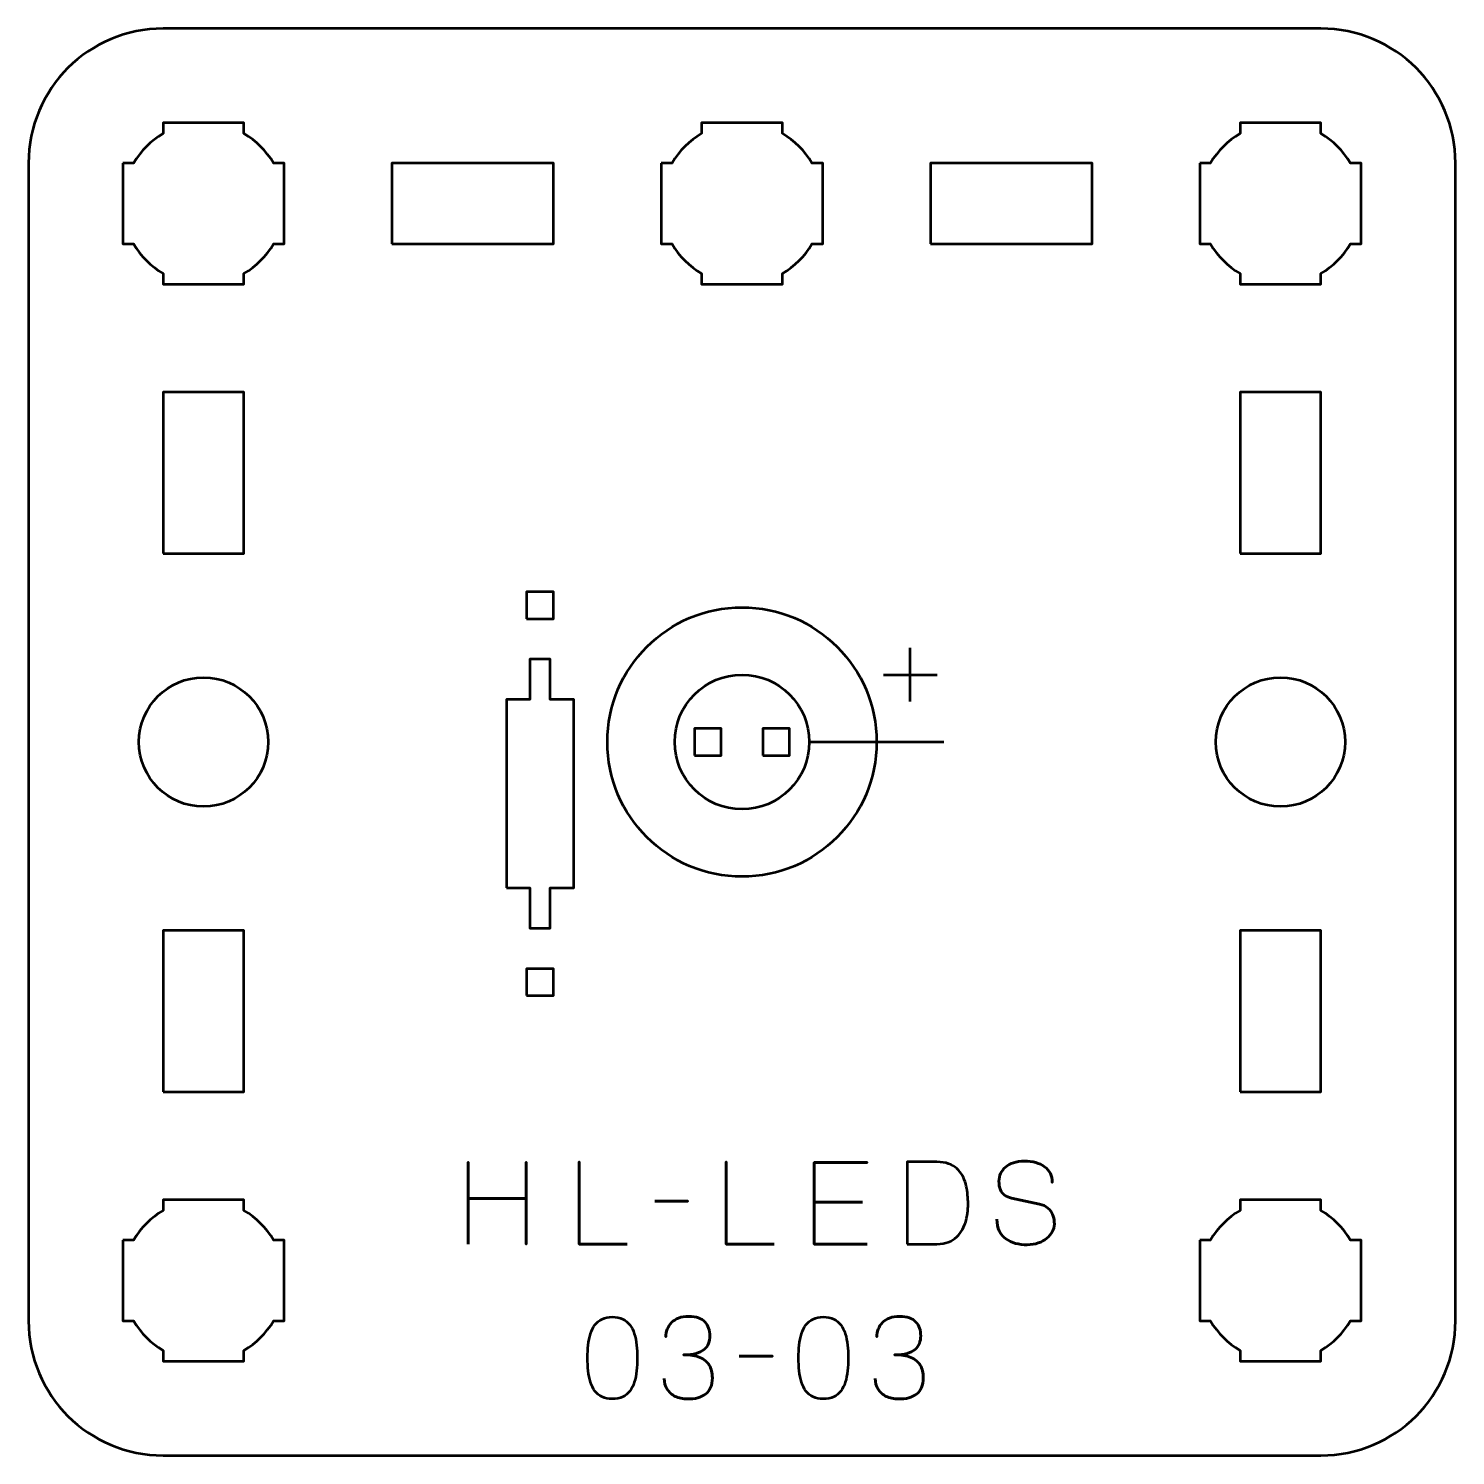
# Model space of a CAD drawing. Header units: centimetres. Extents: x -13.15 to -7.85, y -17.5 to -12.2.
import ezdxf

# ---------------------------------------------------------------- set-up
doc = ezdxf.new("R2010")
doc.units = ezdxf.units.CM
doc.header["$MEASUREMENT"] = 0
doc.layers.add('Layer 1', color=7, linetype='Continuous')

msp = doc.modelspace()

# ---------------------------------------------------------------- linework, layer by layer
at = {"layer": 'Layer 1', "lineweight": 53}
for points in [[(-12.65, -14.15), (-12.35, -14.15), (-12.35, -13.55), (-12.65, -13.55), (-12.65, -14.15)], [(-8.65, -14.15), (-8.35, -14.15), (-8.35, -13.55), (-8.65, -13.55), (-8.65, -14.15)], [(-10.677, -14.90001), (-10.577, -14.90001), (-10.577, -14.80001), (-10.677, -14.80001), (-10.677, -14.90001)], [(-10.423, -14.90001), (-10.323, -14.90001), (-10.323, -14.80001), (-10.423, -14.80001), (-10.423, -14.90001)], [(-12.65, -16.15), (-12.35, -16.15), (-12.35, -15.55), (-12.65, -15.55), (-12.65, -16.15)], [(-8.65, -16.15), (-8.35, -16.15), (-8.35, -15.55), (-8.65, -15.55), (-8.65, -16.15)]]:
    msp.add_lwpolyline(points, close=True, dxfattribs=at)
at = {"layer": 'Layer 1', "color": 5, "lineweight": 53}
for centre, major_axis in [((-10.50001, -14.85001), (0, 0.5)), ((-10.5, -14.85), (0, 0.25))]:
    msp.add_ellipse(centre, major_axis=major_axis, ratio=1, dxfattribs=at)
at = {"layer": 'Layer 1', "lineweight": 53}
for centre in [(-12.5, -14.85), (-8.5, -14.85)]:
    msp.add_ellipse(centre, major_axis=(0, 0.24), ratio=1, dxfattribs=at)
for points, knots in [([(-13.15, -17), (-13.15, -17), (-13.15, -12.7), (-13.15, -12.7), (-13.15, -12.7), (-13.15, -12.42391), (-12.92609, -12.2), (-12.65, -12.2), (-12.65, -12.2), (-12.65, -12.2), (-8.35, -12.2), (-8.35, -12.2), (-8.35, -12.2), (-8.07391, -12.2), (-7.85, -12.42391), (-7.85, -12.7), (-7.85, -12.7), (-7.85, -12.7), (-7.85, -17), (-7.85, -17), (-7.85, -17), (-7.85, -17.27609), (-8.07391, -17.5), (-8.35, -17.5), (-8.35, -17.5), (-8.35, -17.5), (-12.65, -17.5), (-12.65, -17.5), (-12.65, -17.5), (-12.92609, -17.5), (-13.15, -17.27609), (-13.15, -17)], [0, 0, 0, 0, 0.125, 0.125, 0.125, 0.125, 0.25, 0.25, 0.25, 0.25, 0.375, 0.375, 0.375, 0.375, 0.5, 0.5, 0.5, 0.5, 0.625, 0.625, 0.625, 0.625, 0.75, 0.75, 0.75, 0.75, 0.875, 0.875, 0.875, 0.875, 1, 1, 1, 1]), ([(-12.8, -12.7), (-12.8, -12.7), (-12.75985, -12.7), (-12.75985, -12.7), (-12.75985, -12.7), (-12.7335, -12.65447), (-12.69553, -12.6165), (-12.65, -12.59015), (-12.65, -12.59015), (-12.65, -12.59015), (-12.65, -12.55), (-12.65, -12.55), (-12.65, -12.55), (-12.65, -12.55), (-12.5, -12.55), (-12.5, -12.55), (-12.5, -12.55), (-12.5, -12.55), (-12.35, -12.55), (-12.35, -12.55), (-12.35, -12.55), (-12.35, -12.55), (-12.35, -12.59015), (-12.35, -12.59015), (-12.35, -12.59015), (-12.30447, -12.6165), (-12.2665, -12.65447), (-12.24015, -12.7), (-12.24015, -12.7), (-12.24015, -12.7), (-12.2, -12.7), (-12.2, -12.7), (-12.2, -12.7), (-12.2, -12.7), (-12.2, -12.85), (-12.2, -12.85), (-12.2, -12.85), (-12.2, -12.85), (-12.2, -13), (-12.2, -13), (-12.2, -13), (-12.2, -13), (-12.24015, -13), (-12.24015, -13), (-12.24015, -13), (-12.2665, -13.04553), (-12.30447, -13.0835), (-12.35, -13.10985), (-12.35, -13.10985), (-12.35, -13.10985), (-12.35, -13.15), (-12.35, -13.15), (-12.35, -13.15), (-12.35, -13.15), (-12.5, -13.15), (-12.5, -13.15), (-12.5, -13.15), (-12.5, -13.15), (-12.65, -13.15), (-12.65, -13.15), (-12.65, -13.15), (-12.65, -13.15), (-12.65, -13.10985), (-12.65, -13.10985), (-12.65, -13.10985), (-12.69553, -13.0835), (-12.7335, -13.04553), (-12.75985, -13), (-12.75985, -13), (-12.75985, -13), (-12.8, -13), (-12.8, -13), (-12.8, -13), (-12.8, -13), (-12.8, -12.85), (-12.8, -12.85), (-12.8, -12.85), (-12.8, -12.85), (-12.8, -12.7), (-12.8, -12.7)], [0, 0, 0, 0, 0.05, 0.05, 0.05, 0.05, 0.1, 0.1, 0.1, 0.1, 0.15, 0.15, 0.15, 0.15, 0.2, 0.2, 0.2, 0.2, 0.25, 0.25, 0.25, 0.25, 0.3, 0.3, 0.3, 0.3, 0.35, 0.35, 0.35, 0.35, 0.4, 0.4, 0.4, 0.4, 0.45, 0.45, 0.45, 0.45, 0.5, 0.5, 0.5, 0.5, 0.55, 0.55, 0.55, 0.55, 0.6, 0.6, 0.6, 0.6, 0.65, 0.65, 0.65, 0.65, 0.7, 0.7, 0.7, 0.7, 0.75, 0.75, 0.75, 0.75, 0.8, 0.8, 0.8, 0.8, 0.85, 0.85, 0.85, 0.85, 0.9, 0.9, 0.9, 0.9, 0.95, 0.95, 0.95, 0.95, 1, 1, 1, 1]), ([(-10.8, -12.7), (-10.8, -12.7), (-10.75985, -12.7), (-10.75985, -12.7), (-10.75985, -12.7), (-10.7335, -12.65447), (-10.69553, -12.6165), (-10.65, -12.59015), (-10.65, -12.59015), (-10.65, -12.59015), (-10.65, -12.55), (-10.65, -12.55), (-10.65, -12.55), (-10.65, -12.55), (-10.5, -12.55), (-10.5, -12.55), (-10.5, -12.55), (-10.5, -12.55), (-10.35, -12.55), (-10.35, -12.55), (-10.35, -12.55), (-10.35, -12.55), (-10.35, -12.59015), (-10.35, -12.59015), (-10.35, -12.59015), (-10.30447, -12.6165), (-10.2665, -12.65447), (-10.24015, -12.7), (-10.24015, -12.7), (-10.24015, -12.7), (-10.2, -12.7), (-10.2, -12.7), (-10.2, -12.7), (-10.2, -12.7), (-10.2, -12.85), (-10.2, -12.85), (-10.2, -12.85), (-10.2, -12.85), (-10.2, -13), (-10.2, -13), (-10.2, -13), (-10.2, -13), (-10.24015, -13), (-10.24015, -13), (-10.24015, -13), (-10.2665, -13.04553), (-10.30447, -13.0835), (-10.35, -13.10985), (-10.35, -13.10985), (-10.35, -13.10985), (-10.35, -13.15), (-10.35, -13.15), (-10.35, -13.15), (-10.35, -13.15), (-10.5, -13.15), (-10.5, -13.15), (-10.5, -13.15), (-10.5, -13.15), (-10.65, -13.15), (-10.65, -13.15), (-10.65, -13.15), (-10.65, -13.15), (-10.65, -13.10985), (-10.65, -13.10985), (-10.65, -13.10985), (-10.69553, -13.0835), (-10.7335, -13.04553), (-10.75985, -13), (-10.75985, -13), (-10.75985, -13), (-10.8, -13), (-10.8, -13), (-10.8, -13), (-10.8, -13), (-10.8, -12.85), (-10.8, -12.85), (-10.8, -12.85), (-10.8, -12.85), (-10.8, -12.7), (-10.8, -12.7)], [0, 0, 0, 0, 0.05, 0.05, 0.05, 0.05, 0.1, 0.1, 0.1, 0.1, 0.15, 0.15, 0.15, 0.15, 0.2, 0.2, 0.2, 0.2, 0.25, 0.25, 0.25, 0.25, 0.3, 0.3, 0.3, 0.3, 0.35, 0.35, 0.35, 0.35, 0.4, 0.4, 0.4, 0.4, 0.45, 0.45, 0.45, 0.45, 0.5, 0.5, 0.5, 0.5, 0.55, 0.55, 0.55, 0.55, 0.6, 0.6, 0.6, 0.6, 0.65, 0.65, 0.65, 0.65, 0.7, 0.7, 0.7, 0.7, 0.75, 0.75, 0.75, 0.75, 0.8, 0.8, 0.8, 0.8, 0.85, 0.85, 0.85, 0.85, 0.9, 0.9, 0.9, 0.9, 0.95, 0.95, 0.95, 0.95, 1, 1, 1, 1]), ([(-8.8, -12.7), (-8.8, -12.7), (-8.75985, -12.7), (-8.75985, -12.7), (-8.75985, -12.7), (-8.7335, -12.65447), (-8.69553, -12.6165), (-8.65, -12.59015), (-8.65, -12.59015), (-8.65, -12.59015), (-8.65, -12.55), (-8.65, -12.55), (-8.65, -12.55), (-8.65, -12.55), (-8.5, -12.55), (-8.5, -12.55), (-8.5, -12.55), (-8.5, -12.55), (-8.35, -12.55), (-8.35, -12.55), (-8.35, -12.55), (-8.35, -12.55), (-8.35, -12.59015), (-8.35, -12.59015), (-8.35, -12.59015), (-8.30447, -12.6165), (-8.2665, -12.65447), (-8.24015, -12.7), (-8.24015, -12.7), (-8.24015, -12.7), (-8.2, -12.7), (-8.2, -12.7), (-8.2, -12.7), (-8.2, -12.7), (-8.2, -12.85), (-8.2, -12.85), (-8.2, -12.85), (-8.2, -12.85), (-8.2, -13), (-8.2, -13), (-8.2, -13), (-8.2, -13), (-8.24015, -13), (-8.24015, -13), (-8.24015, -13), (-8.2665, -13.04553), (-8.30447, -13.0835), (-8.35, -13.10985), (-8.35, -13.10985), (-8.35, -13.10985), (-8.35, -13.15), (-8.35, -13.15), (-8.35, -13.15), (-8.35, -13.15), (-8.5, -13.15), (-8.5, -13.15), (-8.5, -13.15), (-8.5, -13.15), (-8.65, -13.15), (-8.65, -13.15), (-8.65, -13.15), (-8.65, -13.15), (-8.65, -13.10985), (-8.65, -13.10985), (-8.65, -13.10985), (-8.69553, -13.0835), (-8.7335, -13.04553), (-8.75985, -13), (-8.75985, -13), (-8.75985, -13), (-8.8, -13), (-8.8, -13), (-8.8, -13), (-8.8, -13), (-8.8, -12.85), (-8.8, -12.85), (-8.8, -12.85), (-8.8, -12.85), (-8.8, -12.7), (-8.8, -12.7)], [0, 0, 0, 0, 0.05, 0.05, 0.05, 0.05, 0.1, 0.1, 0.1, 0.1, 0.15, 0.15, 0.15, 0.15, 0.2, 0.2, 0.2, 0.2, 0.25, 0.25, 0.25, 0.25, 0.3, 0.3, 0.3, 0.3, 0.35, 0.35, 0.35, 0.35, 0.4, 0.4, 0.4, 0.4, 0.45, 0.45, 0.45, 0.45, 0.5, 0.5, 0.5, 0.5, 0.55, 0.55, 0.55, 0.55, 0.6, 0.6, 0.6, 0.6, 0.65, 0.65, 0.65, 0.65, 0.7, 0.7, 0.7, 0.7, 0.75, 0.75, 0.75, 0.75, 0.8, 0.8, 0.8, 0.8, 0.85, 0.85, 0.85, 0.85, 0.9, 0.9, 0.9, 0.9, 0.95, 0.95, 0.95, 0.95, 1, 1, 1, 1]), ([(-11.8, -13), (-11.8, -13), (-11.8, -12.7), (-11.8, -12.7), (-11.8, -12.7), (-11.8, -12.7), (-11.2, -12.7), (-11.2, -12.7), (-11.2, -12.7), (-11.2, -12.7), (-11.2, -13), (-11.2, -13), (-11.2, -13), (-11.2, -13), (-11.8, -13), (-11.8, -13)], [0, 0, 0, 0, 0.25, 0.25, 0.25, 0.25, 0.5, 0.5, 0.5, 0.5, 0.75, 0.75, 0.75, 0.75, 1, 1, 1, 1]), ([(-9.8, -13), (-9.8, -13), (-9.8, -12.7), (-9.8, -12.7), (-9.8, -12.7), (-9.8, -12.7), (-9.2, -12.7), (-9.2, -12.7), (-9.2, -12.7), (-9.2, -12.7), (-9.2, -13), (-9.2, -13), (-9.2, -13), (-9.2, -13), (-9.8, -13), (-9.8, -13)], [0, 0, 0, 0, 0.25, 0.25, 0.25, 0.25, 0.5, 0.5, 0.5, 0.5, 0.75, 0.75, 0.75, 0.75, 1, 1, 1, 1]), ([(-11.3, -14.392), (-11.3, -14.392), (-11.3, -14.292), (-11.3, -14.292), (-11.3, -14.292), (-11.3, -14.292), (-11.2, -14.292), (-11.2, -14.292), (-11.2, -14.292), (-11.2, -14.292), (-11.2, -14.392), (-11.2, -14.392), (-11.2, -14.392), (-11.2, -14.392), (-11.3, -14.392), (-11.3, -14.392)], [0, 0, 0, 0, 0.25, 0.25, 0.25, 0.25, 0.5, 0.5, 0.5, 0.5, 0.75, 0.75, 0.75, 0.75, 1, 1, 1, 1]), ([(-11.375, -15.392), (-11.375, -15.392), (-11.375, -14.692), (-11.375, -14.692), (-11.375, -14.692), (-11.375, -14.692), (-11.2875, -14.692), (-11.2875, -14.692), (-11.2875, -14.692), (-11.2875, -14.692), (-11.2875, -14.542), (-11.2875, -14.542), (-11.2875, -14.542), (-11.2875, -14.542), (-11.2125, -14.542), (-11.2125, -14.542), (-11.2125, -14.542), (-11.2125, -14.542), (-11.2125, -14.692), (-11.2125, -14.692), (-11.2125, -14.692), (-11.2125, -14.692), (-11.125, -14.692), (-11.125, -14.692), (-11.125, -14.692), (-11.125, -14.692), (-11.125, -15.392), (-11.125, -15.392), (-11.125, -15.392), (-11.125, -15.392), (-11.2125, -15.392), (-11.2125, -15.392), (-11.2125, -15.392), (-11.2125, -15.392), (-11.2125, -15.542), (-11.2125, -15.542), (-11.2125, -15.542), (-11.2125, -15.542), (-11.2875, -15.542), (-11.2875, -15.542), (-11.2875, -15.542), (-11.2875, -15.542), (-11.2875, -15.392), (-11.2875, -15.392), (-11.2875, -15.392), (-11.2875, -15.392), (-11.375, -15.392), (-11.375, -15.392)], [0, 0, 0, 0, 0.0833333, 0.0833333, 0.0833333, 0.0833333, 0.1666667, 0.1666667, 0.1666667, 0.1666667, 0.25, 0.25, 0.25, 0.25, 0.3333333, 0.3333333, 0.3333333, 0.3333333, 0.4166667, 0.4166667, 0.4166667, 0.4166667, 0.5, 0.5, 0.5, 0.5, 0.5833333, 0.5833333, 0.5833333, 0.5833333, 0.6666667, 0.6666667, 0.6666667, 0.6666667, 0.75, 0.75, 0.75, 0.75, 0.8333333, 0.8333333, 0.8333333, 0.8333333, 0.9166667, 0.9166667, 0.9166667, 0.9166667, 1, 1, 1, 1]), ([(-11.3, -15.792), (-11.3, -15.792), (-11.3, -15.692), (-11.3, -15.692), (-11.3, -15.692), (-11.3, -15.692), (-11.2, -15.692), (-11.2, -15.692), (-11.2, -15.692), (-11.2, -15.692), (-11.2, -15.792), (-11.2, -15.792), (-11.2, -15.792), (-11.2, -15.792), (-11.3, -15.792), (-11.3, -15.792)], [0, 0, 0, 0, 0.25, 0.25, 0.25, 0.25, 0.5, 0.5, 0.5, 0.5, 0.75, 0.75, 0.75, 0.75, 1, 1, 1, 1]), ([(-12.8, -16.7), (-12.8, -16.7), (-12.75985, -16.7), (-12.75985, -16.7), (-12.75985, -16.7), (-12.7335, -16.65447), (-12.69553, -16.6165), (-12.65, -16.59015), (-12.65, -16.59015), (-12.65, -16.59015), (-12.65, -16.55), (-12.65, -16.55), (-12.65, -16.55), (-12.65, -16.55), (-12.5, -16.55), (-12.5, -16.55), (-12.5, -16.55), (-12.5, -16.55), (-12.35, -16.55), (-12.35, -16.55), (-12.35, -16.55), (-12.35, -16.55), (-12.35, -16.59015), (-12.35, -16.59015), (-12.35, -16.59015), (-12.30447, -16.6165), (-12.2665, -16.65447), (-12.24015, -16.7), (-12.24015, -16.7), (-12.24015, -16.7), (-12.2, -16.7), (-12.2, -16.7), (-12.2, -16.7), (-12.2, -16.7), (-12.2, -16.85), (-12.2, -16.85), (-12.2, -16.85), (-12.2, -16.85), (-12.2, -17), (-12.2, -17), (-12.2, -17), (-12.2, -17), (-12.24015, -17), (-12.24015, -17), (-12.24015, -17), (-12.2665, -17.04553), (-12.30447, -17.0835), (-12.35, -17.10985), (-12.35, -17.10985), (-12.35, -17.10985), (-12.35, -17.15), (-12.35, -17.15), (-12.35, -17.15), (-12.35, -17.15), (-12.5, -17.15), (-12.5, -17.15), (-12.5, -17.15), (-12.5, -17.15), (-12.65, -17.15), (-12.65, -17.15), (-12.65, -17.15), (-12.65, -17.15), (-12.65, -17.10985), (-12.65, -17.10985), (-12.65, -17.10985), (-12.69553, -17.0835), (-12.7335, -17.04553), (-12.75985, -17), (-12.75985, -17), (-12.75985, -17), (-12.8, -17), (-12.8, -17), (-12.8, -17), (-12.8, -17), (-12.8, -16.85), (-12.8, -16.85), (-12.8, -16.85), (-12.8, -16.85), (-12.8, -16.7), (-12.8, -16.7)], [0, 0, 0, 0, 0.05, 0.05, 0.05, 0.05, 0.1, 0.1, 0.1, 0.1, 0.15, 0.15, 0.15, 0.15, 0.2, 0.2, 0.2, 0.2, 0.25, 0.25, 0.25, 0.25, 0.3, 0.3, 0.3, 0.3, 0.35, 0.35, 0.35, 0.35, 0.4, 0.4, 0.4, 0.4, 0.45, 0.45, 0.45, 0.45, 0.5, 0.5, 0.5, 0.5, 0.55, 0.55, 0.55, 0.55, 0.6, 0.6, 0.6, 0.6, 0.65, 0.65, 0.65, 0.65, 0.7, 0.7, 0.7, 0.7, 0.75, 0.75, 0.75, 0.75, 0.8, 0.8, 0.8, 0.8, 0.85, 0.85, 0.85, 0.85, 0.9, 0.9, 0.9, 0.9, 0.95, 0.95, 0.95, 0.95, 1, 1, 1, 1]), ([(-8.8, -16.7), (-8.8, -16.7), (-8.75985, -16.7), (-8.75985, -16.7), (-8.75985, -16.7), (-8.7335, -16.65447), (-8.69553, -16.6165), (-8.65, -16.59015), (-8.65, -16.59015), (-8.65, -16.59015), (-8.65, -16.55), (-8.65, -16.55), (-8.65, -16.55), (-8.65, -16.55), (-8.5, -16.55), (-8.5, -16.55), (-8.5, -16.55), (-8.5, -16.55), (-8.35, -16.55), (-8.35, -16.55), (-8.35, -16.55), (-8.35, -16.55), (-8.35, -16.59015), (-8.35, -16.59015), (-8.35, -16.59015), (-8.30447, -16.6165), (-8.2665, -16.65447), (-8.24015, -16.7), (-8.24015, -16.7), (-8.24015, -16.7), (-8.2, -16.7), (-8.2, -16.7), (-8.2, -16.7), (-8.2, -16.7), (-8.2, -16.85), (-8.2, -16.85), (-8.2, -16.85), (-8.2, -16.85), (-8.2, -17), (-8.2, -17), (-8.2, -17), (-8.2, -17), (-8.24015, -17), (-8.24015, -17), (-8.24015, -17), (-8.2665, -17.04553), (-8.30447, -17.0835), (-8.35, -17.10985), (-8.35, -17.10985), (-8.35, -17.10985), (-8.35, -17.15), (-8.35, -17.15), (-8.35, -17.15), (-8.35, -17.15), (-8.5, -17.15), (-8.5, -17.15), (-8.5, -17.15), (-8.5, -17.15), (-8.65, -17.15), (-8.65, -17.15), (-8.65, -17.15), (-8.65, -17.15), (-8.65, -17.10985), (-8.65, -17.10985), (-8.65, -17.10985), (-8.69553, -17.0835), (-8.7335, -17.04553), (-8.75985, -17), (-8.75985, -17), (-8.75985, -17), (-8.8, -17), (-8.8, -17), (-8.8, -17), (-8.8, -17), (-8.8, -16.85), (-8.8, -16.85), (-8.8, -16.85), (-8.8, -16.85), (-8.8, -16.7), (-8.8, -16.7)], [0, 0, 0, 0, 0.05, 0.05, 0.05, 0.05, 0.1, 0.1, 0.1, 0.1, 0.15, 0.15, 0.15, 0.15, 0.2, 0.2, 0.2, 0.2, 0.25, 0.25, 0.25, 0.25, 0.3, 0.3, 0.3, 0.3, 0.35, 0.35, 0.35, 0.35, 0.4, 0.4, 0.4, 0.4, 0.45, 0.45, 0.45, 0.45, 0.5, 0.5, 0.5, 0.5, 0.55, 0.55, 0.55, 0.55, 0.6, 0.6, 0.6, 0.6, 0.65, 0.65, 0.65, 0.65, 0.7, 0.7, 0.7, 0.7, 0.75, 0.75, 0.75, 0.75, 0.8, 0.8, 0.8, 0.8, 0.85, 0.85, 0.85, 0.85, 0.9, 0.9, 0.9, 0.9, 0.95, 0.95, 0.95, 0.95, 1, 1, 1, 1])]:
    msp.add_open_spline(points, degree=3, knots=knots, dxfattribs=at)
at = {"layer": 'Layer 1', "color": 5, "lineweight": 53}
for points in [[(-9.87502, -14.7), (-9.87502, -14.7), (-9.87502, -14.5), (-9.87502, -14.5)], [(-9.97502, -14.6), (-9.97502, -14.6), (-9.77502, -14.6), (-9.77502, -14.6)], [(-10.25002, -14.85), (-10.25002, -14.85), (-9.75002, -14.85), (-9.75002, -14.85)]]:
    msp.add_open_spline(points, degree=3, dxfattribs=at)
for points, knots in [([(-11.51747, -16.71494), (-11.51747, -16.71494), (-11.51747, -16.54603), (-11.51747, -16.54603), (-11.51747, -16.54603), (-11.51747, -16.54603), (-11.302, -16.54603), (-11.302, -16.54603), (-11.302, -16.54603), (-11.302, -16.54603), (-11.302, -16.71494), (-11.302, -16.71494), (-11.302, -16.71494), (-11.302, -16.71494), (-11.302, -16.41014), (-11.302, -16.41014), (-11.302, -16.41014), (-11.302, -16.41014), (-11.302, -16.54603), (-11.302, -16.54603), (-11.302, -16.54603), (-11.302, -16.54603), (-11.51747, -16.54603), (-11.51747, -16.54603), (-11.51747, -16.54603), (-11.51747, -16.54603), (-11.51747, -16.41014), (-11.51747, -16.41014), (-11.51747, -16.41014), (-11.51747, -16.41014), (-11.51747, -16.71494), (-11.51747, -16.71494)], [0, 0, 0, 0, 0.125, 0.125, 0.125, 0.125, 0.25, 0.25, 0.25, 0.25, 0.375, 0.375, 0.375, 0.375, 0.5, 0.5, 0.5, 0.5, 0.625, 0.625, 0.625, 0.625, 0.75, 0.75, 0.75, 0.75, 0.875, 0.875, 0.875, 0.875, 1, 1, 1, 1]), ([(-10.92608, -16.71494), (-10.92608, -16.71494), (-11.1043, -16.71494), (-11.1043, -16.71494), (-11.1043, -16.71494), (-11.1043, -16.71494), (-11.1043, -16.40972), (-11.1043, -16.40972), (-11.1043, -16.40972), (-11.1043, -16.40972), (-11.1043, -16.71494), (-11.1043, -16.71494), (-11.1043, -16.71494), (-11.1043, -16.71494), (-10.92608, -16.71494), (-10.92608, -16.71494)], [0, 0, 0, 0, 0.25, 0.25, 0.25, 0.25, 0.5, 0.5, 0.5, 0.5, 0.75, 0.75, 0.75, 0.75, 1, 1, 1, 1]), ([(-10.37999, -16.71494), (-10.37999, -16.71494), (-10.55821, -16.71494), (-10.55821, -16.71494), (-10.55821, -16.71494), (-10.55821, -16.71494), (-10.55821, -16.40972), (-10.55821, -16.40972), (-10.55821, -16.40972), (-10.55821, -16.40972), (-10.55821, -16.71494), (-10.55821, -16.71494), (-10.55821, -16.71494), (-10.55821, -16.71494), (-10.37999, -16.71494), (-10.37999, -16.71494)], [0, 0, 0, 0, 0.25, 0.25, 0.25, 0.25, 0.5, 0.5, 0.5, 0.5, 0.75, 0.75, 0.75, 0.75, 1, 1, 1, 1]), ([(-10.03498, -16.71494), (-10.03498, -16.71494), (-10.23225, -16.71494), (-10.23225, -16.71494), (-10.23225, -16.71494), (-10.23225, -16.71494), (-10.23225, -16.41141), (-10.23225, -16.41141), (-10.23225, -16.41141), (-10.23225, -16.41141), (-10.03498, -16.41141), (-10.03498, -16.41141), (-10.03498, -16.41141), (-10.03498, -16.41141), (-10.23225, -16.41141), (-10.23225, -16.41141), (-10.23225, -16.41141), (-10.23225, -16.41141), (-10.23225, -16.71494), (-10.23225, -16.71494), (-10.23225, -16.71494), (-10.23225, -16.71494), (-10.03498, -16.71494), (-10.03498, -16.71494)], [0, 0, 0, 0, 0.1666667, 0.1666667, 0.1666667, 0.1666667, 0.3333333, 0.3333333, 0.3333333, 0.3333333, 0.5, 0.5, 0.5, 0.5, 0.6666667, 0.6666667, 0.6666667, 0.6666667, 0.8333333, 0.8333333, 0.8333333, 0.8333333, 1, 1, 1, 1]), ([(-9.88597, -16.71494), (-9.88597, -16.71494), (-9.88597, -16.40972), (-9.88597, -16.40972), (-9.88597, -16.40972), (-9.88597, -16.40972), (-9.7759, -16.40972), (-9.7759, -16.40972), (-9.7759, -16.40972), (-9.75918, -16.40979), (-9.74472, -16.41198), (-9.73251, -16.41628), (-9.73251, -16.41628), (-9.72038, -16.42058), (-9.71008, -16.42651), (-9.70175, -16.43399), (-9.70175, -16.43399), (-9.69336, -16.44154), (-9.68658, -16.45022), (-9.68129, -16.45995), (-9.68129, -16.45995), (-9.676, -16.46976), (-9.67191, -16.4802), (-9.66901, -16.49128), (-9.66901, -16.49128), (-9.66612, -16.50229), (-9.66408, -16.51351), (-9.66281, -16.52486), (-9.66281, -16.52486), (-9.66154, -16.53622), (-9.66069, -16.54723), (-9.66034, -16.55788), (-9.66034, -16.55788), (-9.65984, -16.56854), (-9.66019, -16.57976), (-9.66132, -16.59154), (-9.66132, -16.59154), (-9.66245, -16.60332), (-9.66457, -16.6151), (-9.66774, -16.62682), (-9.66774, -16.62682), (-9.67085, -16.63853), (-9.67529, -16.64968), (-9.68101, -16.66019), (-9.68101, -16.66019), (-9.68665, -16.67077), (-9.69385, -16.68016), (-9.70246, -16.68834), (-9.70246, -16.68834), (-9.71114, -16.69653), (-9.72151, -16.70302), (-9.73364, -16.70774), (-9.73364, -16.70774), (-9.74578, -16.71247), (-9.75989, -16.71487), (-9.7759, -16.71494), (-9.7759, -16.71494), (-9.7759, -16.71494), (-9.88597, -16.71494), (-9.88597, -16.71494)], [0, 0, 0, 0, 0.0666667, 0.0666667, 0.0666667, 0.0666667, 0.1333333, 0.1333333, 0.1333333, 0.1333333, 0.2, 0.2, 0.2, 0.2, 0.2666667, 0.2666667, 0.2666667, 0.2666667, 0.3333333, 0.3333333, 0.3333333, 0.3333333, 0.4, 0.4, 0.4, 0.4, 0.4666667, 0.4666667, 0.4666667, 0.4666667, 0.5333333, 0.5333333, 0.5333333, 0.5333333, 0.6, 0.6, 0.6, 0.6, 0.6666667, 0.6666667, 0.6666667, 0.6666667, 0.7333333, 0.7333333, 0.7333333, 0.7333333, 0.8, 0.8, 0.8, 0.8, 0.8666667, 0.8666667, 0.8666667, 0.8666667, 0.9333333, 0.9333333, 0.9333333, 0.9333333, 1, 1, 1, 1]), ([(-9.88597, -16.71494), (-9.88597, -16.71494), (-9.88597, -16.40972), (-9.88597, -16.40972), (-9.88597, -16.40972), (-9.88597, -16.40972), (-9.7759, -16.40972), (-9.7759, -16.40972), (-9.7759, -16.40972), (-9.75918, -16.40979), (-9.74472, -16.41198), (-9.73251, -16.41628), (-9.73251, -16.41628), (-9.72038, -16.42058), (-9.71008, -16.42651), (-9.70175, -16.43399), (-9.70175, -16.43399), (-9.69336, -16.44154), (-9.68658, -16.45022), (-9.68129, -16.45995), (-9.68129, -16.45995), (-9.676, -16.46976), (-9.67191, -16.4802), (-9.66901, -16.49128), (-9.66901, -16.49128), (-9.66612, -16.50229), (-9.66408, -16.51351), (-9.66281, -16.52486), (-9.66281, -16.52486), (-9.66154, -16.53622), (-9.66069, -16.54723), (-9.66034, -16.55788), (-9.66034, -16.55788), (-9.65984, -16.56854), (-9.66019, -16.57976), (-9.66132, -16.59154), (-9.66132, -16.59154), (-9.66245, -16.60332), (-9.66457, -16.6151), (-9.66774, -16.62682), (-9.66774, -16.62682), (-9.67085, -16.63853), (-9.67529, -16.64968), (-9.68101, -16.66019), (-9.68101, -16.66019), (-9.68665, -16.67077), (-9.69385, -16.68016), (-9.70246, -16.68834), (-9.70246, -16.68834), (-9.71114, -16.69653), (-9.72151, -16.70302), (-9.73364, -16.70774), (-9.73364, -16.70774), (-9.74578, -16.71247), (-9.75989, -16.71487), (-9.7759, -16.71494), (-9.7759, -16.71494), (-9.7759, -16.71494), (-9.88597, -16.71494), (-9.88597, -16.71494)], [0, 0, 0, 0, 0.0666667, 0.0666667, 0.0666667, 0.0666667, 0.1333333, 0.1333333, 0.1333333, 0.1333333, 0.2, 0.2, 0.2, 0.2, 0.2666667, 0.2666667, 0.2666667, 0.2666667, 0.3333333, 0.3333333, 0.3333333, 0.3333333, 0.4, 0.4, 0.4, 0.4, 0.4666667, 0.4666667, 0.4666667, 0.4666667, 0.5333333, 0.5333333, 0.5333333, 0.5333333, 0.6, 0.6, 0.6, 0.6, 0.6666667, 0.6666667, 0.6666667, 0.6666667, 0.7333333, 0.7333333, 0.7333333, 0.7333333, 0.8, 0.8, 0.8, 0.8, 0.8666667, 0.8666667, 0.8666667, 0.8666667, 0.9333333, 0.9333333, 0.9333333, 0.9333333, 1, 1, 1, 1]), ([(-9.55323, -16.62265), (-9.55309, -16.63952), (-9.55013, -16.65398), (-9.5442, -16.66605), (-9.5442, -16.66605), (-9.53834, -16.67804), (-9.53016, -16.68785), (-9.51986, -16.69547), (-9.51986, -16.69547), (-9.50949, -16.70302), (-9.49756, -16.70859), (-9.48409, -16.71219), (-9.48409, -16.71219), (-9.47068, -16.71572), (-9.45629, -16.71748), (-9.44105, -16.71748), (-9.44105, -16.71748), (-9.42567, -16.71741), (-9.41184, -16.71515), (-9.39949, -16.71085), (-9.39949, -16.71085), (-9.38721, -16.70654), (-9.3767, -16.70076), (-9.36788, -16.69349), (-9.36788, -16.69349), (-9.35913, -16.68622), (-9.35236, -16.67811), (-9.34756, -16.66908), (-9.34756, -16.66908), (-9.34276, -16.66005), (-9.34022, -16.65081), (-9.33987, -16.64128), (-9.33987, -16.64128), (-9.33945, -16.62879), (-9.34128, -16.61736), (-9.3453, -16.60706), (-9.3453, -16.60706), (-9.34933, -16.59676), (-9.35554, -16.58815), (-9.36393, -16.5811), (-9.36393, -16.5811), (-9.37226, -16.57404), (-9.38277, -16.5691), (-9.39533, -16.56635), (-9.39533, -16.56635), (-9.39533, -16.56635), (-9.49904, -16.54391), (-9.49904, -16.54391), (-9.49904, -16.54391), (-9.50878, -16.54187), (-9.51718, -16.53841), (-9.52409, -16.53361), (-9.52409, -16.53361), (-9.53101, -16.52875), (-9.53637, -16.52204), (-9.54004, -16.51343), (-9.54004, -16.51343), (-9.54371, -16.5049), (-9.54561, -16.49403), (-9.54561, -16.48084), (-9.54561, -16.48084), (-9.54561, -16.47082), (-9.54356, -16.46137), (-9.5394, -16.45248), (-9.5394, -16.45248), (-9.53531, -16.44359), (-9.52924, -16.43575), (-9.52127, -16.42884), (-9.52127, -16.42884), (-9.5133, -16.422), (-9.50342, -16.41663), (-9.49171, -16.41275), (-9.49171, -16.41275), (-9.47992, -16.4088), (-9.46645, -16.40683), (-9.45121, -16.40676), (-9.45121, -16.40676), (-9.4359, -16.40676), (-9.42186, -16.40852), (-9.40902, -16.41205), (-9.40902, -16.41205), (-9.39625, -16.41558), (-9.38517, -16.42066), (-9.37586, -16.42743), (-9.37586, -16.42743), (-9.36654, -16.4342), (-9.35935, -16.44253), (-9.35441, -16.45226), (-9.35441, -16.45226), (-9.34947, -16.46207), (-9.34714, -16.47329), (-9.34749, -16.48592), (-9.34749, -16.48592), (-9.34714, -16.47329), (-9.34947, -16.46207), (-9.35441, -16.45226), (-9.35441, -16.45226), (-9.35935, -16.44253), (-9.36654, -16.4342), (-9.37586, -16.42743), (-9.37586, -16.42743), (-9.38517, -16.42066), (-9.39625, -16.41558), (-9.40902, -16.41205), (-9.40902, -16.41205), (-9.42186, -16.40852), (-9.4359, -16.40676), (-9.45121, -16.40676), (-9.45121, -16.40676), (-9.46645, -16.40683), (-9.47992, -16.4088), (-9.49171, -16.41275), (-9.49171, -16.41275), (-9.50342, -16.41663), (-9.5133, -16.422), (-9.52127, -16.42884), (-9.52127, -16.42884), (-9.52924, -16.43575), (-9.53531, -16.44359), (-9.5394, -16.45248), (-9.5394, -16.45248), (-9.54356, -16.46137), (-9.54561, -16.47082), (-9.54561, -16.48084), (-9.54561, -16.48084), (-9.54561, -16.49403), (-9.54378, -16.5049), (-9.54025, -16.51336), (-9.54025, -16.51336), (-9.53665, -16.5219), (-9.53136, -16.52853), (-9.52444, -16.5334), (-9.52444, -16.5334), (-9.51753, -16.5382), (-9.50906, -16.54173), (-9.49904, -16.54391), (-9.49904, -16.54391), (-9.49904, -16.54391), (-9.39533, -16.56635), (-9.39533, -16.56635), (-9.39533, -16.56635), (-9.38249, -16.5691), (-9.3719, -16.57404), (-9.36358, -16.5811), (-9.36358, -16.5811), (-9.35518, -16.58815), (-9.34904, -16.59676), (-9.34509, -16.60706), (-9.34509, -16.60706), (-9.34121, -16.61736), (-9.33945, -16.62879), (-9.33987, -16.64128), (-9.33987, -16.64128), (-9.34022, -16.65081), (-9.34276, -16.66005), (-9.34756, -16.66908), (-9.34756, -16.66908), (-9.35236, -16.67811), (-9.35913, -16.68622), (-9.36788, -16.69349), (-9.36788, -16.69349), (-9.3767, -16.70076), (-9.38721, -16.70654), (-9.39949, -16.71085), (-9.39949, -16.71085), (-9.41184, -16.71515), (-9.42567, -16.71741), (-9.44105, -16.71748), (-9.44105, -16.71748), (-9.45629, -16.71748), (-9.47068, -16.71572), (-9.48409, -16.71219), (-9.48409, -16.71219), (-9.49756, -16.70859), (-9.50949, -16.70302), (-9.51986, -16.69547), (-9.51986, -16.69547), (-9.53016, -16.68785), (-9.53834, -16.67804), (-9.5442, -16.66605), (-9.5442, -16.66605), (-9.55013, -16.65398), (-9.55309, -16.63952), (-9.55323, -16.62265)], [0, 0, 0, 0, 0.0217391, 0.0217391, 0.0217391, 0.0217391, 0.0434783, 0.0434783, 0.0434783, 0.0434783, 0.0652174, 0.0652174, 0.0652174, 0.0652174, 0.0869565, 0.0869565, 0.0869565, 0.0869565, 0.1086957, 0.1086957, 0.1086957, 0.1086957, 0.1304348, 0.1304348, 0.1304348, 0.1304348, 0.1521739, 0.1521739, 0.1521739, 0.1521739, 0.173913, 0.173913, 0.173913, 0.173913, 0.1956522, 0.1956522, 0.1956522, 0.1956522, 0.2173913, 0.2173913, 0.2173913, 0.2173913, 0.2391304, 0.2391304, 0.2391304, 0.2391304, 0.2608696, 0.2608696, 0.2608696, 0.2608696, 0.2826087, 0.2826087, 0.2826087, 0.2826087, 0.3043478, 0.3043478, 0.3043478, 0.3043478, 0.326087, 0.326087, 0.326087, 0.326087, 0.3478261, 0.3478261, 0.3478261, 0.3478261, 0.3695652, 0.3695652, 0.3695652, 0.3695652, 0.3913043, 0.3913043, 0.3913043, 0.3913043, 0.4130435, 0.4130435, 0.4130435, 0.4130435, 0.4347826, 0.4347826, 0.4347826, 0.4347826, 0.4565217, 0.4565217, 0.4565217, 0.4565217, 0.4782609, 0.4782609, 0.4782609, 0.4782609, 0.5, 0.5, 0.5, 0.5, 0.5217391, 0.5217391, 0.5217391, 0.5217391, 0.5434783, 0.5434783, 0.5434783, 0.5434783, 0.5652174, 0.5652174, 0.5652174, 0.5652174, 0.5869565, 0.5869565, 0.5869565, 0.5869565, 0.6086957, 0.6086957, 0.6086957, 0.6086957, 0.6304348, 0.6304348, 0.6304348, 0.6304348, 0.6521739, 0.6521739, 0.6521739, 0.6521739, 0.673913, 0.673913, 0.673913, 0.673913, 0.6956522, 0.6956522, 0.6956522, 0.6956522, 0.7173913, 0.7173913, 0.7173913, 0.7173913, 0.7391304, 0.7391304, 0.7391304, 0.7391304, 0.7608696, 0.7608696, 0.7608696, 0.7608696, 0.7826087, 0.7826087, 0.7826087, 0.7826087, 0.8043478, 0.8043478, 0.8043478, 0.8043478, 0.826087, 0.826087, 0.826087, 0.826087, 0.8478261, 0.8478261, 0.8478261, 0.8478261, 0.8695652, 0.8695652, 0.8695652, 0.8695652, 0.8913043, 0.8913043, 0.8913043, 0.8913043, 0.9130435, 0.9130435, 0.9130435, 0.9130435, 0.9347826, 0.9347826, 0.9347826, 0.9347826, 0.9565217, 0.9565217, 0.9565217, 0.9565217, 0.9782609, 0.9782609, 0.9782609, 0.9782609, 1, 1, 1, 1]), ([(-10.82406, -16.55534), (-10.82406, -16.55534), (-10.70087, -16.55534), (-10.70087, -16.55534), (-10.70087, -16.55534), (-10.70087, -16.55534), (-10.82406, -16.55534), (-10.82406, -16.55534)], [0, 0, 0, 0, 0.5, 0.5, 0.5, 0.5, 1, 1, 1, 1]), ([(-10.05191, -16.55873), (-10.05191, -16.55873), (-10.23225, -16.55873), (-10.23225, -16.55873), (-10.23225, -16.55873), (-10.23225, -16.55873), (-10.05191, -16.55873), (-10.05191, -16.55873)], [0, 0, 0, 0, 0.5, 0.5, 0.5, 0.5, 1, 1, 1, 1]), ([(-10.98132, -17.29025), (-10.96651, -17.29018), (-10.95374, -17.28757), (-10.94308, -17.28249), (-10.94308, -17.28249), (-10.9325, -17.27741), (-10.92368, -17.27014), (-10.91663, -17.2609), (-10.91663, -17.2609), (-10.90964, -17.25159), (-10.90414, -17.24058), (-10.90005, -17.22788), (-10.90005, -17.22788), (-10.89602, -17.21518), (-10.89313, -17.20128), (-10.89151, -17.18604), (-10.89151, -17.18604), (-10.88981, -17.1708), (-10.88897, -17.15478), (-10.88904, -17.13785), (-10.88904, -17.13785), (-10.88897, -17.12099), (-10.88981, -17.10497), (-10.89151, -17.0898), (-10.89151, -17.0898), (-10.89313, -17.07463), (-10.89602, -17.06066), (-10.90005, -17.04796), (-10.90005, -17.04796), (-10.90414, -17.03533), (-10.90964, -17.02433), (-10.91663, -17.01494), (-10.91663, -17.01494), (-10.92368, -17.00563), (-10.9325, -16.99836), (-10.94308, -16.99328), (-10.94308, -16.99328), (-10.95374, -16.98813), (-10.96651, -16.98552), (-10.98132, -16.98545), (-10.98132, -16.98545), (-10.99614, -16.98552), (-11.00891, -16.98813), (-11.01957, -16.99328), (-11.01957, -16.99328), (-11.03015, -16.99836), (-11.03897, -17.00563), (-11.04602, -17.01494), (-11.04602, -17.01494), (-11.05301, -17.02433), (-11.05851, -17.03533), (-11.0626, -17.04796), (-11.0626, -17.04796), (-11.06663, -17.06066), (-11.06952, -17.07463), (-11.07114, -17.0898), (-11.07114, -17.0898), (-11.07283, -17.10497), (-11.07368, -17.12099), (-11.07361, -17.13785), (-11.07361, -17.13785), (-11.07368, -17.15478), (-11.07283, -17.1708), (-11.07114, -17.18604), (-11.07114, -17.18604), (-11.06952, -17.20128), (-11.06663, -17.21518), (-11.0626, -17.22788), (-11.0626, -17.22788), (-11.05851, -17.24058), (-11.05301, -17.25159), (-11.04602, -17.2609), (-11.04602, -17.2609), (-11.03897, -17.27014), (-11.03015, -17.27741), (-11.01957, -17.28249), (-11.01957, -17.28249), (-11.00891, -17.28757), (-10.99614, -17.29018), (-10.98132, -17.29025)], [0, 0, 0, 0, 0.05, 0.05, 0.05, 0.05, 0.1, 0.1, 0.1, 0.1, 0.15, 0.15, 0.15, 0.15, 0.2, 0.2, 0.2, 0.2, 0.25, 0.25, 0.25, 0.25, 0.3, 0.3, 0.3, 0.3, 0.35, 0.35, 0.35, 0.35, 0.4, 0.4, 0.4, 0.4, 0.45, 0.45, 0.45, 0.45, 0.5, 0.5, 0.5, 0.5, 0.55, 0.55, 0.55, 0.55, 0.6, 0.6, 0.6, 0.6, 0.65, 0.65, 0.65, 0.65, 0.7, 0.7, 0.7, 0.7, 0.75, 0.75, 0.75, 0.75, 0.8, 0.8, 0.8, 0.8, 0.85, 0.85, 0.85, 0.85, 0.9, 0.9, 0.9, 0.9, 0.95, 0.95, 0.95, 0.95, 1, 1, 1, 1]), ([(-10.98132, -17.29025), (-10.96651, -17.29018), (-10.95374, -17.28757), (-10.94308, -17.28249), (-10.94308, -17.28249), (-10.9325, -17.27741), (-10.92368, -17.27014), (-10.91663, -17.2609), (-10.91663, -17.2609), (-10.90964, -17.25159), (-10.90414, -17.24058), (-10.90005, -17.22788), (-10.90005, -17.22788), (-10.89602, -17.21518), (-10.89313, -17.20128), (-10.89151, -17.18604), (-10.89151, -17.18604), (-10.88981, -17.1708), (-10.88897, -17.15478), (-10.88904, -17.13785), (-10.88904, -17.13785), (-10.88897, -17.12099), (-10.88981, -17.10497), (-10.89151, -17.0898), (-10.89151, -17.0898), (-10.89313, -17.07463), (-10.89602, -17.06066), (-10.90005, -17.04796), (-10.90005, -17.04796), (-10.90414, -17.03533), (-10.90964, -17.02433), (-10.91663, -17.01494), (-10.91663, -17.01494), (-10.92368, -17.00563), (-10.9325, -16.99836), (-10.94308, -16.99328), (-10.94308, -16.99328), (-10.95374, -16.98813), (-10.96651, -16.98552), (-10.98132, -16.98545), (-10.98132, -16.98545), (-10.99614, -16.98552), (-11.00891, -16.98813), (-11.01957, -16.99328), (-11.01957, -16.99328), (-11.03015, -16.99836), (-11.03897, -17.00563), (-11.04602, -17.01494), (-11.04602, -17.01494), (-11.05301, -17.02433), (-11.05851, -17.03533), (-11.0626, -17.04796), (-11.0626, -17.04796), (-11.06663, -17.06066), (-11.06952, -17.07463), (-11.07114, -17.0898), (-11.07114, -17.0898), (-11.07283, -17.10497), (-11.07368, -17.12099), (-11.07361, -17.13785), (-11.07361, -17.13785), (-11.07368, -17.15478), (-11.07283, -17.1708), (-11.07114, -17.18604), (-11.07114, -17.18604), (-11.06952, -17.20128), (-11.06663, -17.21518), (-11.0626, -17.22788), (-11.0626, -17.22788), (-11.05851, -17.24058), (-11.05301, -17.25159), (-11.04602, -17.2609), (-11.04602, -17.2609), (-11.03897, -17.27014), (-11.03015, -17.27741), (-11.01957, -17.28249), (-11.01957, -17.28249), (-11.00891, -17.28757), (-10.99614, -17.29018), (-10.98132, -17.29025)], [0, 0, 0, 0, 0.05, 0.05, 0.05, 0.05, 0.1, 0.1, 0.1, 0.1, 0.15, 0.15, 0.15, 0.15, 0.2, 0.2, 0.2, 0.2, 0.25, 0.25, 0.25, 0.25, 0.3, 0.3, 0.3, 0.3, 0.35, 0.35, 0.35, 0.35, 0.4, 0.4, 0.4, 0.4, 0.45, 0.45, 0.45, 0.45, 0.5, 0.5, 0.5, 0.5, 0.55, 0.55, 0.55, 0.55, 0.6, 0.6, 0.6, 0.6, 0.65, 0.65, 0.65, 0.65, 0.7, 0.7, 0.7, 0.7, 0.75, 0.75, 0.75, 0.75, 0.8, 0.8, 0.8, 0.8, 0.85, 0.85, 0.85, 0.85, 0.9, 0.9, 0.9, 0.9, 0.95, 0.95, 0.95, 0.95, 1, 1, 1, 1]), ([(-10.78871, -17.21363), (-10.78864, -17.22887), (-10.78511, -17.24213), (-10.77813, -17.25363), (-10.77813, -17.25363), (-10.77114, -17.26506), (-10.76119, -17.27402), (-10.74821, -17.28044), (-10.74821, -17.28044), (-10.73523, -17.28686), (-10.71964, -17.29011), (-10.7015, -17.29025), (-10.7015, -17.29025), (-10.68789, -17.29025), (-10.67554, -17.28884), (-10.66432, -17.28588), (-10.66432, -17.28588), (-10.65317, -17.28291), (-10.64358, -17.27833), (-10.63546, -17.27205), (-10.63546, -17.27205), (-10.62735, -17.26577), (-10.62114, -17.25765), (-10.6167, -17.24778), (-10.6167, -17.24778), (-10.61232, -17.23783), (-10.61014, -17.2259), (-10.61007, -17.21193), (-10.61007, -17.21193), (-10.60999, -17.19331), (-10.6138, -17.17757), (-10.62135, -17.1648), (-10.62135, -17.1648), (-10.6289, -17.15203), (-10.64062, -17.14244), (-10.65635, -17.13588), (-10.65635, -17.13588), (-10.67208, -17.12931), (-10.69226, -17.126), (-10.71674, -17.126), (-10.71674, -17.126), (-10.69847, -17.12607), (-10.68316, -17.12438), (-10.67067, -17.12092), (-10.67067, -17.12092), (-10.65825, -17.11746), (-10.64831, -17.11259), (-10.64083, -17.10624), (-10.64083, -17.10624), (-10.63335, -17.09996), (-10.62792, -17.09248), (-10.62467, -17.08388), (-10.62467, -17.08388), (-10.62135, -17.07534), (-10.61973, -17.06596), (-10.6198, -17.05573), (-10.6198, -17.05573), (-10.61973, -17.04549), (-10.62114, -17.03604), (-10.62396, -17.02729), (-10.62396, -17.02729), (-10.62672, -17.01854), (-10.63123, -17.01085), (-10.63737, -17.00429), (-10.63737, -17.00429), (-10.64351, -16.99773), (-10.65162, -16.99258), (-10.66157, -16.98891), (-10.66157, -16.98891), (-10.67159, -16.98524), (-10.6838, -16.98341), (-10.69812, -16.98334), (-10.69812, -16.98334), (-10.71237, -16.98341), (-10.72486, -16.98552), (-10.73544, -16.98962), (-10.73544, -16.98962), (-10.7461, -16.99371), (-10.75484, -16.99928), (-10.7619, -17.00641), (-10.7619, -17.00641), (-10.76888, -17.01353), (-10.77411, -17.02165), (-10.77756, -17.03082), (-10.77756, -17.03082), (-10.78109, -17.03999), (-10.78278, -17.04973), (-10.78278, -17.05996), (-10.78278, -17.05996), (-10.78278, -17.04973), (-10.78109, -17.03999), (-10.77756, -17.03082), (-10.77756, -17.03082), (-10.77411, -17.02165), (-10.76888, -17.01353), (-10.7619, -17.00641), (-10.7619, -17.00641), (-10.75484, -16.99928), (-10.7461, -16.99371), (-10.73544, -16.98962), (-10.73544, -16.98962), (-10.72486, -16.98552), (-10.71237, -16.98341), (-10.69812, -16.98334), (-10.69812, -16.98334), (-10.6838, -16.98341), (-10.67159, -16.98524), (-10.66157, -16.98891), (-10.66157, -16.98891), (-10.65162, -16.99258), (-10.64351, -16.99773), (-10.63737, -17.00429), (-10.63737, -17.00429), (-10.63123, -17.01085), (-10.62672, -17.01854), (-10.62396, -17.02729), (-10.62396, -17.02729), (-10.62114, -17.03604), (-10.61973, -17.04549), (-10.6198, -17.05573), (-10.6198, -17.05573), (-10.61973, -17.06596), (-10.62135, -17.07534), (-10.62467, -17.08388), (-10.62467, -17.08388), (-10.62792, -17.09248), (-10.63335, -17.09996), (-10.64083, -17.10624), (-10.64083, -17.10624), (-10.64831, -17.11259), (-10.65825, -17.11746), (-10.67067, -17.12092), (-10.67067, -17.12092), (-10.68316, -17.12438), (-10.69847, -17.12607), (-10.71674, -17.126), (-10.71674, -17.126), (-10.69226, -17.126), (-10.67208, -17.12931), (-10.65635, -17.13588), (-10.65635, -17.13588), (-10.64062, -17.14244), (-10.6289, -17.15203), (-10.62135, -17.1648), (-10.62135, -17.1648), (-10.6138, -17.17757), (-10.60999, -17.19331), (-10.61007, -17.21193), (-10.61007, -17.21193), (-10.61014, -17.2259), (-10.61232, -17.23783), (-10.6167, -17.24778), (-10.6167, -17.24778), (-10.62114, -17.25765), (-10.62735, -17.26577), (-10.63546, -17.27205), (-10.63546, -17.27205), (-10.64358, -17.27833), (-10.65317, -17.28291), (-10.66432, -17.28588), (-10.66432, -17.28588), (-10.67554, -17.28884), (-10.68789, -17.29025), (-10.7015, -17.29025), (-10.7015, -17.29025), (-10.71964, -17.29011), (-10.73523, -17.28686), (-10.74821, -17.28044), (-10.74821, -17.28044), (-10.76119, -17.27402), (-10.77114, -17.26506), (-10.77813, -17.25363), (-10.77813, -17.25363), (-10.78511, -17.24213), (-10.78864, -17.22887), (-10.78871, -17.21363)], [0, 0, 0, 0, 0.0227273, 0.0227273, 0.0227273, 0.0227273, 0.0454545, 0.0454545, 0.0454545, 0.0454545, 0.0681818, 0.0681818, 0.0681818, 0.0681818, 0.0909091, 0.0909091, 0.0909091, 0.0909091, 0.1136364, 0.1136364, 0.1136364, 0.1136364, 0.1363636, 0.1363636, 0.1363636, 0.1363636, 0.1590909, 0.1590909, 0.1590909, 0.1590909, 0.1818182, 0.1818182, 0.1818182, 0.1818182, 0.2045455, 0.2045455, 0.2045455, 0.2045455, 0.2272727, 0.2272727, 0.2272727, 0.2272727, 0.25, 0.25, 0.25, 0.25, 0.2727273, 0.2727273, 0.2727273, 0.2727273, 0.2954545, 0.2954545, 0.2954545, 0.2954545, 0.3181818, 0.3181818, 0.3181818, 0.3181818, 0.3409091, 0.3409091, 0.3409091, 0.3409091, 0.3636364, 0.3636364, 0.3636364, 0.3636364, 0.3863636, 0.3863636, 0.3863636, 0.3863636, 0.4090909, 0.4090909, 0.4090909, 0.4090909, 0.4318182, 0.4318182, 0.4318182, 0.4318182, 0.4545455, 0.4545455, 0.4545455, 0.4545455, 0.4772727, 0.4772727, 0.4772727, 0.4772727, 0.5, 0.5, 0.5, 0.5, 0.5227273, 0.5227273, 0.5227273, 0.5227273, 0.5454545, 0.5454545, 0.5454545, 0.5454545, 0.5681818, 0.5681818, 0.5681818, 0.5681818, 0.5909091, 0.5909091, 0.5909091, 0.5909091, 0.6136364, 0.6136364, 0.6136364, 0.6136364, 0.6363636, 0.6363636, 0.6363636, 0.6363636, 0.6590909, 0.6590909, 0.6590909, 0.6590909, 0.6818182, 0.6818182, 0.6818182, 0.6818182, 0.7045455, 0.7045455, 0.7045455, 0.7045455, 0.7272727, 0.7272727, 0.7272727, 0.7272727, 0.75, 0.75, 0.75, 0.75, 0.7727273, 0.7727273, 0.7727273, 0.7727273, 0.7954545, 0.7954545, 0.7954545, 0.7954545, 0.8181818, 0.8181818, 0.8181818, 0.8181818, 0.8409091, 0.8409091, 0.8409091, 0.8409091, 0.8636364, 0.8636364, 0.8636364, 0.8636364, 0.8863636, 0.8863636, 0.8863636, 0.8863636, 0.9090909, 0.9090909, 0.9090909, 0.9090909, 0.9318182, 0.9318182, 0.9318182, 0.9318182, 0.9545455, 0.9545455, 0.9545455, 0.9545455, 0.9772727, 0.9772727, 0.9772727, 0.9772727, 1, 1, 1, 1]), ([(-10.19774, -17.29025), (-10.18293, -17.29018), (-10.17016, -17.28757), (-10.1595, -17.28249), (-10.1595, -17.28249), (-10.14892, -17.27741), (-10.1401, -17.27014), (-10.13305, -17.2609), (-10.13305, -17.2609), (-10.12606, -17.25159), (-10.12056, -17.24058), (-10.11647, -17.22788), (-10.11647, -17.22788), (-10.11244, -17.21518), (-10.10955, -17.20128), (-10.10793, -17.18604), (-10.10793, -17.18604), (-10.10623, -17.1708), (-10.10539, -17.15478), (-10.10546, -17.13785), (-10.10546, -17.13785), (-10.10539, -17.12099), (-10.10623, -17.10497), (-10.10793, -17.0898), (-10.10793, -17.0898), (-10.10955, -17.07463), (-10.11244, -17.06066), (-10.11647, -17.04796), (-10.11647, -17.04796), (-10.12056, -17.03533), (-10.12606, -17.02433), (-10.13305, -17.01494), (-10.13305, -17.01494), (-10.1401, -17.00563), (-10.14892, -16.99836), (-10.1595, -16.99328), (-10.1595, -16.99328), (-10.17016, -16.98813), (-10.18293, -16.98552), (-10.19774, -16.98545), (-10.19774, -16.98545), (-10.21256, -16.98552), (-10.22533, -16.98813), (-10.23599, -16.99328), (-10.23599, -16.99328), (-10.24657, -16.99836), (-10.25539, -17.00563), (-10.26244, -17.01494), (-10.26244, -17.01494), (-10.26943, -17.02433), (-10.27493, -17.03533), (-10.27902, -17.04796), (-10.27902, -17.04796), (-10.28305, -17.06066), (-10.28594, -17.07463), (-10.28756, -17.0898), (-10.28756, -17.0898), (-10.28925, -17.10497), (-10.2901, -17.12099), (-10.29003, -17.13785), (-10.29003, -17.13785), (-10.2901, -17.15478), (-10.28925, -17.1708), (-10.28756, -17.18604), (-10.28756, -17.18604), (-10.28594, -17.20128), (-10.28305, -17.21518), (-10.27902, -17.22788), (-10.27902, -17.22788), (-10.27493, -17.24058), (-10.26943, -17.25159), (-10.26244, -17.2609), (-10.26244, -17.2609), (-10.25539, -17.27014), (-10.24657, -17.27741), (-10.23599, -17.28249), (-10.23599, -17.28249), (-10.22533, -17.28757), (-10.21256, -17.29018), (-10.19774, -17.29025)], [0, 0, 0, 0, 0.05, 0.05, 0.05, 0.05, 0.1, 0.1, 0.1, 0.1, 0.15, 0.15, 0.15, 0.15, 0.2, 0.2, 0.2, 0.2, 0.25, 0.25, 0.25, 0.25, 0.3, 0.3, 0.3, 0.3, 0.35, 0.35, 0.35, 0.35, 0.4, 0.4, 0.4, 0.4, 0.45, 0.45, 0.45, 0.45, 0.5, 0.5, 0.5, 0.5, 0.55, 0.55, 0.55, 0.55, 0.6, 0.6, 0.6, 0.6, 0.65, 0.65, 0.65, 0.65, 0.7, 0.7, 0.7, 0.7, 0.75, 0.75, 0.75, 0.75, 0.8, 0.8, 0.8, 0.8, 0.85, 0.85, 0.85, 0.85, 0.9, 0.9, 0.9, 0.9, 0.95, 0.95, 0.95, 0.95, 1, 1, 1, 1]), ([(-10.19774, -17.29025), (-10.18293, -17.29018), (-10.17016, -17.28757), (-10.1595, -17.28249), (-10.1595, -17.28249), (-10.14892, -17.27741), (-10.1401, -17.27014), (-10.13305, -17.2609), (-10.13305, -17.2609), (-10.12606, -17.25159), (-10.12056, -17.24058), (-10.11647, -17.22788), (-10.11647, -17.22788), (-10.11244, -17.21518), (-10.10955, -17.20128), (-10.10793, -17.18604), (-10.10793, -17.18604), (-10.10623, -17.1708), (-10.10539, -17.15478), (-10.10546, -17.13785), (-10.10546, -17.13785), (-10.10539, -17.12099), (-10.10623, -17.10497), (-10.10793, -17.0898), (-10.10793, -17.0898), (-10.10955, -17.07463), (-10.11244, -17.06066), (-10.11647, -17.04796), (-10.11647, -17.04796), (-10.12056, -17.03533), (-10.12606, -17.02433), (-10.13305, -17.01494), (-10.13305, -17.01494), (-10.1401, -17.00563), (-10.14892, -16.99836), (-10.1595, -16.99328), (-10.1595, -16.99328), (-10.17016, -16.98813), (-10.18293, -16.98552), (-10.19774, -16.98545), (-10.19774, -16.98545), (-10.21256, -16.98552), (-10.22533, -16.98813), (-10.23599, -16.99328), (-10.23599, -16.99328), (-10.24657, -16.99836), (-10.25539, -17.00563), (-10.26244, -17.01494), (-10.26244, -17.01494), (-10.26943, -17.02433), (-10.27493, -17.03533), (-10.27902, -17.04796), (-10.27902, -17.04796), (-10.28305, -17.06066), (-10.28594, -17.07463), (-10.28756, -17.0898), (-10.28756, -17.0898), (-10.28925, -17.10497), (-10.2901, -17.12099), (-10.29003, -17.13785), (-10.29003, -17.13785), (-10.2901, -17.15478), (-10.28925, -17.1708), (-10.28756, -17.18604), (-10.28756, -17.18604), (-10.28594, -17.20128), (-10.28305, -17.21518), (-10.27902, -17.22788), (-10.27902, -17.22788), (-10.27493, -17.24058), (-10.26943, -17.25159), (-10.26244, -17.2609), (-10.26244, -17.2609), (-10.25539, -17.27014), (-10.24657, -17.27741), (-10.23599, -17.28249), (-10.23599, -17.28249), (-10.22533, -17.28757), (-10.21256, -17.29018), (-10.19774, -17.29025)], [0, 0, 0, 0, 0.05, 0.05, 0.05, 0.05, 0.1, 0.1, 0.1, 0.1, 0.15, 0.15, 0.15, 0.15, 0.2, 0.2, 0.2, 0.2, 0.25, 0.25, 0.25, 0.25, 0.3, 0.3, 0.3, 0.3, 0.35, 0.35, 0.35, 0.35, 0.4, 0.4, 0.4, 0.4, 0.45, 0.45, 0.45, 0.45, 0.5, 0.5, 0.5, 0.5, 0.55, 0.55, 0.55, 0.55, 0.6, 0.6, 0.6, 0.6, 0.65, 0.65, 0.65, 0.65, 0.7, 0.7, 0.7, 0.7, 0.75, 0.75, 0.75, 0.75, 0.8, 0.8, 0.8, 0.8, 0.85, 0.85, 0.85, 0.85, 0.9, 0.9, 0.9, 0.9, 0.95, 0.95, 0.95, 0.95, 1, 1, 1, 1]), ([(-10.00513, -17.21363), (-10.00506, -17.22887), (-10.00153, -17.24213), (-9.99455, -17.25363), (-9.99455, -17.25363), (-9.98756, -17.26506), (-9.97761, -17.27402), (-9.96463, -17.28044), (-9.96463, -17.28044), (-9.95165, -17.28686), (-9.93606, -17.29011), (-9.91792, -17.29025), (-9.91792, -17.29025), (-9.90431, -17.29025), (-9.89196, -17.28884), (-9.88074, -17.28588), (-9.88074, -17.28588), (-9.86959, -17.28291), (-9.86, -17.27833), (-9.85188, -17.27205), (-9.85188, -17.27205), (-9.84377, -17.26577), (-9.83756, -17.25765), (-9.83312, -17.24778), (-9.83312, -17.24778), (-9.82874, -17.23783), (-9.82656, -17.2259), (-9.82649, -17.21193), (-9.82649, -17.21193), (-9.82641, -17.19331), (-9.83022, -17.17757), (-9.83777, -17.1648), (-9.83777, -17.1648), (-9.84532, -17.15203), (-9.85704, -17.14244), (-9.87277, -17.13588), (-9.87277, -17.13588), (-9.8885, -17.12931), (-9.90868, -17.126), (-9.93316, -17.126), (-9.93316, -17.126), (-9.91489, -17.12607), (-9.89958, -17.12438), (-9.88709, -17.12092), (-9.88709, -17.12092), (-9.87467, -17.11746), (-9.86473, -17.11259), (-9.85725, -17.10624), (-9.85725, -17.10624), (-9.84977, -17.09996), (-9.84434, -17.09248), (-9.84109, -17.08388), (-9.84109, -17.08388), (-9.83777, -17.07534), (-9.83615, -17.06596), (-9.83622, -17.05573), (-9.83622, -17.05573), (-9.83615, -17.04549), (-9.83756, -17.03604), (-9.84038, -17.02729), (-9.84038, -17.02729), (-9.84314, -17.01854), (-9.84765, -17.01085), (-9.85379, -17.00429), (-9.85379, -17.00429), (-9.85993, -16.99773), (-9.86804, -16.99258), (-9.87799, -16.98891), (-9.87799, -16.98891), (-9.88801, -16.98524), (-9.90022, -16.98341), (-9.91454, -16.98334), (-9.91454, -16.98334), (-9.92879, -16.98341), (-9.94128, -16.98552), (-9.95186, -16.98962), (-9.95186, -16.98962), (-9.96252, -16.99371), (-9.97126, -16.99928), (-9.97832, -17.00641), (-9.97832, -17.00641), (-9.9853, -17.01353), (-9.99053, -17.02165), (-9.99398, -17.03082), (-9.99398, -17.03082), (-9.99751, -17.03999), (-9.9992, -17.04973), (-9.9992, -17.05996), (-9.9992, -17.05996), (-9.9992, -17.04973), (-9.99751, -17.03999), (-9.99398, -17.03082), (-9.99398, -17.03082), (-9.99053, -17.02165), (-9.9853, -17.01353), (-9.97832, -17.00641), (-9.97832, -17.00641), (-9.97126, -16.99928), (-9.96252, -16.99371), (-9.95186, -16.98962), (-9.95186, -16.98962), (-9.94128, -16.98552), (-9.92879, -16.98341), (-9.91454, -16.98334), (-9.91454, -16.98334), (-9.90022, -16.98341), (-9.88801, -16.98524), (-9.87799, -16.98891), (-9.87799, -16.98891), (-9.86804, -16.99258), (-9.85993, -16.99773), (-9.85379, -17.00429), (-9.85379, -17.00429), (-9.84765, -17.01085), (-9.84314, -17.01854), (-9.84038, -17.02729), (-9.84038, -17.02729), (-9.83756, -17.03604), (-9.83615, -17.04549), (-9.83622, -17.05573), (-9.83622, -17.05573), (-9.83615, -17.06596), (-9.83777, -17.07534), (-9.84109, -17.08388), (-9.84109, -17.08388), (-9.84434, -17.09248), (-9.84977, -17.09996), (-9.85725, -17.10624), (-9.85725, -17.10624), (-9.86473, -17.11259), (-9.87467, -17.11746), (-9.88709, -17.12092), (-9.88709, -17.12092), (-9.89958, -17.12438), (-9.91489, -17.12607), (-9.93316, -17.126), (-9.93316, -17.126), (-9.90868, -17.126), (-9.8885, -17.12931), (-9.87277, -17.13588), (-9.87277, -17.13588), (-9.85704, -17.14244), (-9.84532, -17.15203), (-9.83777, -17.1648), (-9.83777, -17.1648), (-9.83022, -17.17757), (-9.82641, -17.19331), (-9.82649, -17.21193), (-9.82649, -17.21193), (-9.82656, -17.2259), (-9.82874, -17.23783), (-9.83312, -17.24778), (-9.83312, -17.24778), (-9.83756, -17.25765), (-9.84377, -17.26577), (-9.85188, -17.27205), (-9.85188, -17.27205), (-9.86, -17.27833), (-9.86959, -17.28291), (-9.88074, -17.28588), (-9.88074, -17.28588), (-9.89196, -17.28884), (-9.90431, -17.29025), (-9.91792, -17.29025), (-9.91792, -17.29025), (-9.93606, -17.29011), (-9.95165, -17.28686), (-9.96463, -17.28044), (-9.96463, -17.28044), (-9.97761, -17.27402), (-9.98756, -17.26506), (-9.99455, -17.25363), (-9.99455, -17.25363), (-10.00153, -17.24213), (-10.00506, -17.22887), (-10.00513, -17.21363)], [0, 0, 0, 0, 0.0227273, 0.0227273, 0.0227273, 0.0227273, 0.0454545, 0.0454545, 0.0454545, 0.0454545, 0.0681818, 0.0681818, 0.0681818, 0.0681818, 0.0909091, 0.0909091, 0.0909091, 0.0909091, 0.1136364, 0.1136364, 0.1136364, 0.1136364, 0.1363636, 0.1363636, 0.1363636, 0.1363636, 0.1590909, 0.1590909, 0.1590909, 0.1590909, 0.1818182, 0.1818182, 0.1818182, 0.1818182, 0.2045455, 0.2045455, 0.2045455, 0.2045455, 0.2272727, 0.2272727, 0.2272727, 0.2272727, 0.25, 0.25, 0.25, 0.25, 0.2727273, 0.2727273, 0.2727273, 0.2727273, 0.2954545, 0.2954545, 0.2954545, 0.2954545, 0.3181818, 0.3181818, 0.3181818, 0.3181818, 0.3409091, 0.3409091, 0.3409091, 0.3409091, 0.3636364, 0.3636364, 0.3636364, 0.3636364, 0.3863636, 0.3863636, 0.3863636, 0.3863636, 0.4090909, 0.4090909, 0.4090909, 0.4090909, 0.4318182, 0.4318182, 0.4318182, 0.4318182, 0.4545455, 0.4545455, 0.4545455, 0.4545455, 0.4772727, 0.4772727, 0.4772727, 0.4772727, 0.5, 0.5, 0.5, 0.5, 0.5227273, 0.5227273, 0.5227273, 0.5227273, 0.5454545, 0.5454545, 0.5454545, 0.5454545, 0.5681818, 0.5681818, 0.5681818, 0.5681818, 0.5909091, 0.5909091, 0.5909091, 0.5909091, 0.6136364, 0.6136364, 0.6136364, 0.6136364, 0.6363636, 0.6363636, 0.6363636, 0.6363636, 0.6590909, 0.6590909, 0.6590909, 0.6590909, 0.6818182, 0.6818182, 0.6818182, 0.6818182, 0.7045455, 0.7045455, 0.7045455, 0.7045455, 0.7272727, 0.7272727, 0.7272727, 0.7272727, 0.75, 0.75, 0.75, 0.75, 0.7727273, 0.7727273, 0.7727273, 0.7727273, 0.7954545, 0.7954545, 0.7954545, 0.7954545, 0.8181818, 0.8181818, 0.8181818, 0.8181818, 0.8409091, 0.8409091, 0.8409091, 0.8409091, 0.8636364, 0.8636364, 0.8636364, 0.8636364, 0.8863636, 0.8863636, 0.8863636, 0.8863636, 0.9090909, 0.9090909, 0.9090909, 0.9090909, 0.9318182, 0.9318182, 0.9318182, 0.9318182, 0.9545455, 0.9545455, 0.9545455, 0.9545455, 0.9772727, 0.9772727, 0.9772727, 0.9772727, 1, 1, 1, 1]), ([(-10.51016, -17.13065), (-10.51016, -17.13065), (-10.38697, -17.13065), (-10.38697, -17.13065), (-10.38697, -17.13065), (-10.38697, -17.13065), (-10.51016, -17.13065), (-10.51016, -17.13065)], [0, 0, 0, 0, 0.5, 0.5, 0.5, 0.5, 1, 1, 1, 1])]:
    msp.add_open_spline(points, degree=3, knots=knots, dxfattribs=at)

doc.saveas('drawing.dxf')
